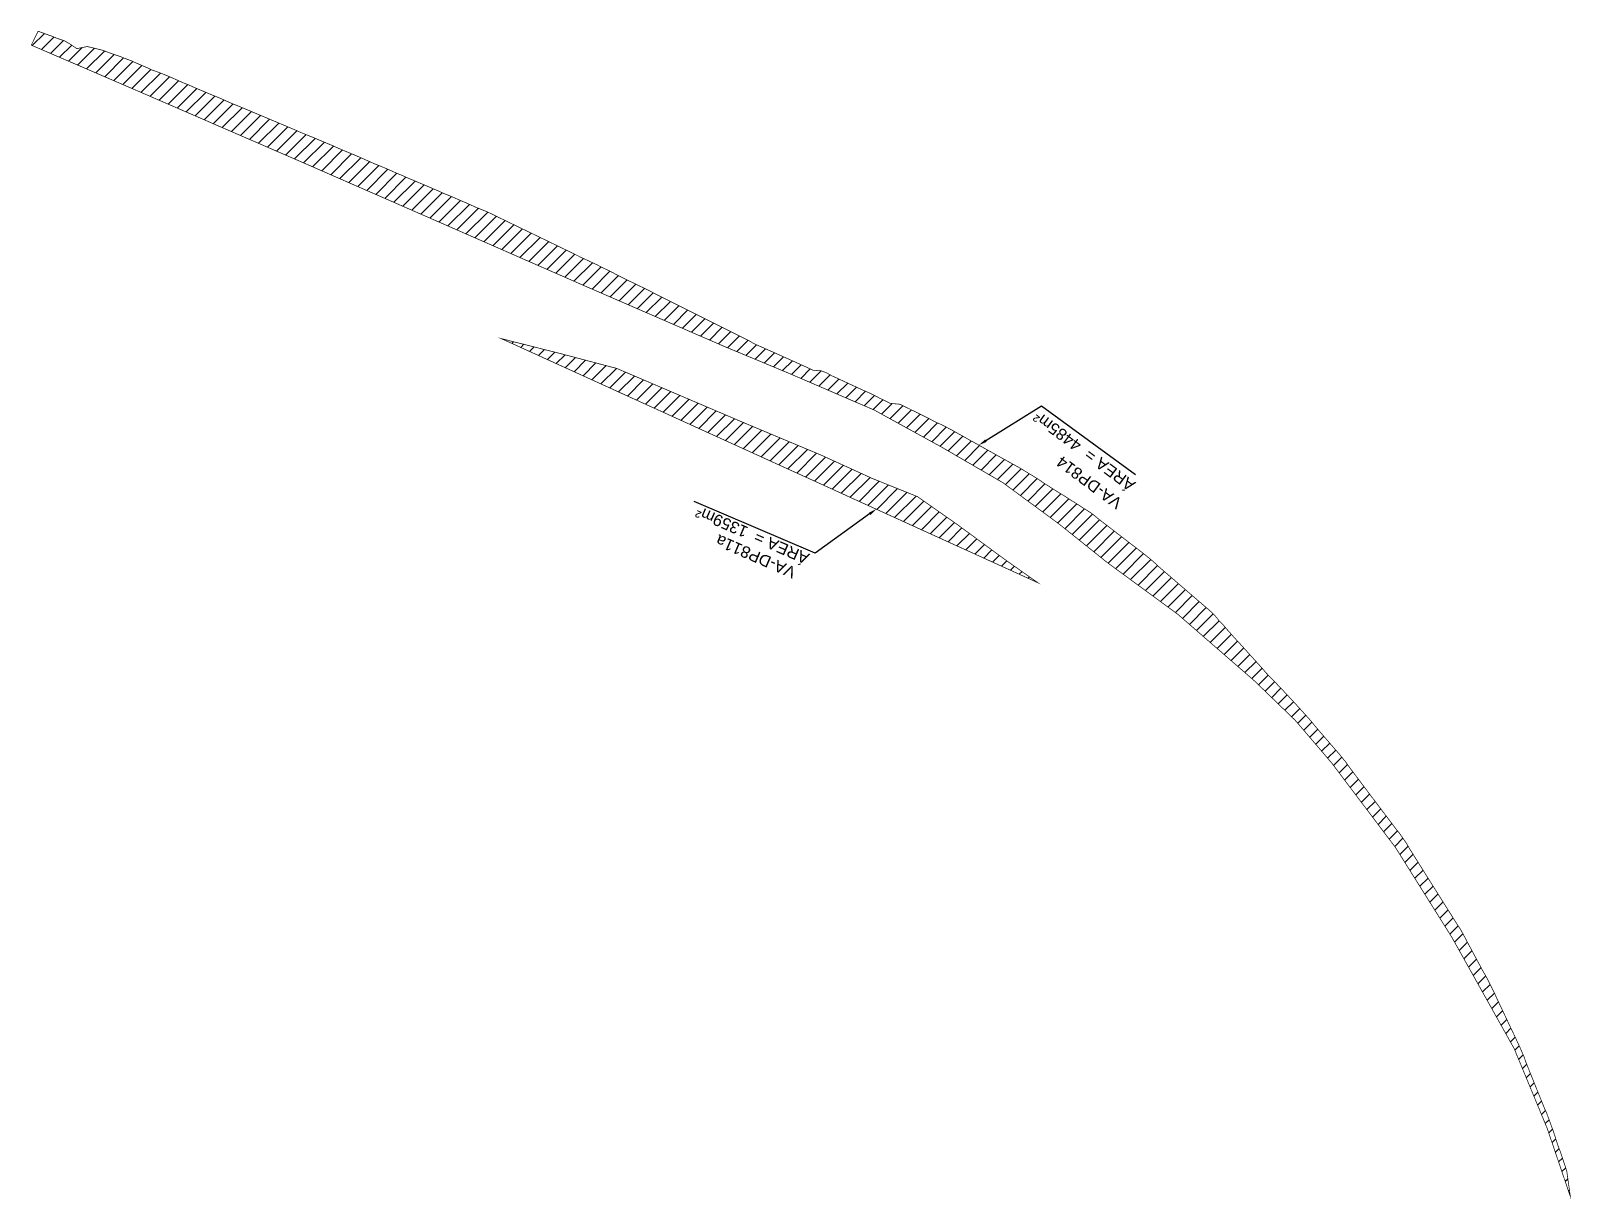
# Model space of a CAD drawing. Header units: metres. Extents: x 287051 to 328239, y 7396995 to 7466021.
# Drawn here: x 296155 to 296689, y 7461317 to 7461723 of the extents above; entities that cross this region are included whole.
import ezdxf

# ---------------------------------------------------------------- set-up
doc = ezdxf.new("R2010")
doc.units = ezdxf.units.M
doc.header["$LTSCALE"] = 10
doc.layers.add('DESAPROPRIAÇÃO', color=160, linetype='Continuous')
doc.layers.add('U-HZ-TEXTO-DESAP', color=2, linetype='Continuous')
doc.styles.add('ARIAL', font='arial.ttf')

msp = doc.modelspace()

# ---------------------------------------------------------------- texts
at = {"layer": 'U-HZ-TEXTO-DESAP', "style": 'ARIAL'}
for s, rotation, p in [('ÁREA =  4485m²', 143.4248, (296538.28, 7461565.98, 697)), ('VA-DP814', 143.4248, (296533.72, 7461559.8, 697)), ('ÁREA =  1359m²', 156.5318, (296425.27, 7461541.23, 697)), ('VA-DP811a', 156.5318, (296420.68, 7461536.36, 697))]:
    msp.add_text(s, height=4, rotation=rotation, dxfattribs=at).set_placement(p)

# ---------------------------------------------------------------- hatches: boundary and pattern name
at = {"layer": 'DESAPROPRIAÇÃO', "transparency": 33554687}
h = msp.add_hatch(dxfattribs=at)
h.set_pattern_fill('ANSI31', color=256)
h.paths.add_polyline_path([(296157.65, 7461722.49), (296159.59, 7461721.79), (296161.57, 7461721.07), (296162.57, 7461720.71), (296164.31, 7461720), (296166.87, 7461719.15), (296169.31, 7461717.69), (296171, 7461716.49), (296171.55, 7461716.55), (296174.67, 7461717.2), (296177.83, 7461716.44), (296180.08, 7461715.87), (296182.2, 7461715.09), (296183.94, 7461714.44), (296185.9, 7461713.81), (296187.83, 7461713.04), (296189.89, 7461712.28), (296191.77, 7461711.41), (296193.58, 7461710.65), (296195.22, 7461709.96), (296196.87, 7461709.14), (296198.73, 7461708.5), (296200.74, 7461707.74), (296202.68, 7461706.94), (296204.56, 7461706.13), (296206.42, 7461705.31), (296208.13, 7461704.54), (296209.87, 7461703.87), (296211.65, 7461703.05), (296213.51, 7461702.27), (296215.61, 7461701.38), (296217.75, 7461700.48), (296219.28, 7461699.88), (296221.12, 7461699.11), (296222.99, 7461698.25), (296224.8, 7461697.44), (296226.7, 7461696.71), (296228.53, 7461695.94), (296230.49, 7461695.12), (296232.12, 7461694.43), (296233.93, 7461693.67), (296235.73, 7461692.91), (296237.54, 7461692.15), (296239.48, 7461691.34), (296241.25, 7461690.59), (296243.27, 7461689.74), (296244.92, 7461689.05), (296246.7, 7461688.3), (296248.54, 7461687.46), (296250.46, 7461686.69), (296252.33, 7461685.93), (296254.2, 7461685.15), (296256.07, 7461684.37), (296257.9, 7461683.59), (296259.8, 7461682.8), (296261.65, 7461681.96), (296263.41, 7461681.21), (296265.23, 7461680.45), (296267.11, 7461679.67), (296268.99, 7461678.86), (296270.85, 7461678.05), (296272.69, 7461677.23), (296274.43, 7461676.46), (296276.23, 7461675.74), (296278.14, 7461674.96), (296280.07, 7461674.12), (296281.84, 7461673.31), (296283.69, 7461672.56), (296285.62, 7461671.68), (296287.43, 7461670.94), (296289.21, 7461670.18), (296290.98, 7461669.43), (296292.86, 7461668.63), (296294.71, 7461667.83), (296296.47, 7461667.08), (296298.37, 7461666.21), (296300.24, 7461665.47), (296301.97, 7461664.73), (296303.8, 7461663.92), (296305.76, 7461663.1), (296307.67, 7461662.24), (296309.36, 7461661.46), (296311.11, 7461660.78), (296313.13, 7461659.97), (296314.96, 7461659.1), (296316.72, 7461658.23), (296318.54, 7461657.35), (296320.55, 7461656.38), (296322.18, 7461655.59), (296324.18, 7461654.62), (296325.93, 7461653.77), (296327.76, 7461652.89), (296329.55, 7461652.02), (296331.35, 7461651.15), (296333.2, 7461650.26), (296335.01, 7461649.38), (296336.83, 7461648.5), (296338.7, 7461647.59), (296340.5, 7461646.72), (296341.99, 7461646), (296344.13, 7461644.96), (296345.92, 7461644.05), (296347.43, 7461643.36), (296349.41, 7461642.43), (296351.2, 7461641.61), (296353.01, 7461640.66), (296354.77, 7461639.83), (296356.67, 7461638.88), (296358.43, 7461637.94), (296360.18, 7461637.08), (296362.09, 7461636.1), (296363.7, 7461635.37), (296365.33, 7461634.53), (296367.31, 7461633.62), (296369.89, 7461632.34), (296371.48, 7461631.47), (296372, 7461631.2), (296374.86, 7461629.79), (296376.93, 7461628.75), (296377.78, 7461628.33), (296379.49, 7461627.47), (296380.9, 7461626.77), (296382.65, 7461625.91), (296385.39, 7461624.52), (296387.02, 7461623.72), (296388.61, 7461622.92), (296391.01, 7461621.72), (296392.51, 7461620.97), (296394.44, 7461620), (296396.38, 7461619.03), (296397.68, 7461618.38), (296399.13, 7461617.66), (296401.4, 7461616.52), (296403.15, 7461615.64), (296404.42, 7461615.01), (296405.55, 7461614.29), (296406.64, 7461613.81), (296408.49, 7461612.99), (296410.33, 7461612.17), (296412.18, 7461611.35), (296414.02, 7461610.53), (296415.86, 7461609.7), (296417.71, 7461608.87), (296419.55, 7461608.04), (296421.39, 7461607.21), (296423.24, 7461606.37), (296425.08, 7461605.52), (296426.24, 7461604.99), (296429, 7461604.79), (296430.78, 7461604.13), (296432.74, 7461603.06), (296434.7, 7461602.16), (296436.61, 7461601.27), (296438.31, 7461600.49), (296440.14, 7461599.64), (296442.06, 7461598.75), (296443.99, 7461597.86), (296445.87, 7461597.06), (296447.76, 7461596.12), (296449.22, 7461595.34), (296451.37, 7461594.3), (296452.93, 7461593.49), (296453.72, 7461593.43), (296456.4, 7461593.18), (296458.38, 7461592.2), (296460.83, 7461590.99), (296462.67, 7461590.08), (296464.56, 7461589.15), (296466.5, 7461588.19), (296468.36, 7461587.16), (296470.16, 7461586.38), (296471.86, 7461585.54), (296473.88, 7461584.5), (296475.63, 7461583.51), (296477.4, 7461582.53), (296479.18, 7461581.53), (296480.87, 7461580.53), (296482.48, 7461579.69), (296484.47, 7461578.57), (296486.26, 7461577.57), (296488.23, 7461576.47), (296489.98, 7461575.49), (296491.78, 7461574.49), (296493.62, 7461573.46), (296495.48, 7461572.42), (296497.31, 7461571.44), (296499.05, 7461570.38), (296500.79, 7461569.33), (296502.59, 7461568.25), (296504.4, 7461567.12), (296506.09, 7461565.92), (296507.83, 7461564.83), (296509.55, 7461563.74), (296511.29, 7461562.64), (296513.07, 7461561.57), (296514.79, 7461560.46), (296516.49, 7461559.37), (296518.28, 7461558.26), (296519.98, 7461557.13), (296521.8, 7461556.02), (296523.36, 7461554.92), (296525.23, 7461553.37), (296526.54, 7461552.36), (296528.19, 7461551.09), (296530.04, 7461549.67), (296531.91, 7461548.23), (296533.66, 7461546.88), (296535.3, 7461545.62), (296536.87, 7461544.41), (296538.55, 7461543.12), (296540.19, 7461541.87), (296541.76, 7461540.62), (296543.44, 7461539.25), (296544.99, 7461537.89), (296546.38, 7461536.59), (296547.95, 7461535.23), (296549.26, 7461534.11), (296551.2, 7461532.44), (296552.49, 7461531.32), (296554.26, 7461529.8), (296555.78, 7461528.49), (296557.59, 7461526.93), (296559.41, 7461525.36), (296560.51, 7461524.41), (296562.28, 7461522.89), (296564.01, 7461521.39), (296565.54, 7461519.91), (296566.92, 7461518.18), (296568.34, 7461516.75), (296569.68, 7461515.14), (296571.15, 7461513.51), (296572.4, 7461512.08), (296573.76, 7461510.63), (296575.32, 7461508.92), (296576.83, 7461507.25), (296577.78, 7461506.2), (296579.16, 7461504.68), (296580.54, 7461503.15), (296581.93, 7461501.62), (296583.26, 7461500.04), (296584.71, 7461498.56), (296586.15, 7461497.07), (296587.58, 7461495.58), (296589.01, 7461494.08), (296590.43, 7461492.57), (296591.84, 7461491.06), (296593.24, 7461489.54), (296594.64, 7461488.01), (296596.03, 7461486.48), (296597.41, 7461484.94), (296598.79, 7461483.4), (296600.08, 7461481.78), (296601.43, 7461480.21), (296602.78, 7461478.64), (296604.13, 7461477.07), (296605.48, 7461475.5), (296606.82, 7461473.94), (296608.21, 7461472.39), (296609.52, 7461470.8), (296610.83, 7461469.19), (296612.01, 7461467.5), (296613.26, 7461465.84), (296614.5, 7461464.19), (296615.75, 7461462.54), (296617.09, 7461460.77), (296618.22, 7461459.27), (296619.48, 7461457.58), (296620.73, 7461455.93), (296622.16, 7461454.04), (296623.22, 7461452.63), (296624.36, 7461451.12), (296625.52, 7461449.58), (296626.96, 7461447.67), (296628.2, 7461446.02), (296629.51, 7461444.42), (296630.69, 7461442.72), (296631.87, 7461441.02), (296633.08, 7461438.92), (296634, 7461437.47), (296635.1, 7461435.72), (296636.2, 7461433.97), (296637.3, 7461432.22), (296638.4, 7461430.47), (296639.43, 7461428.83), (296640.61, 7461426.96), (296641.86, 7461424.96), (296642.92, 7461423.28), (296643.91, 7461421.71), (296645.01, 7461419.96), (296646.12, 7461418.21), (296647.22, 7461416.46), (296648.32, 7461414.71), (296649.42, 7461412.95), (296650.56, 7461411.23), (296651.58, 7461409.43), (296652.54, 7461407.6), (296653.52, 7461405.77), (296654.49, 7461403.95), (296655.47, 7461402.13), (296656.45, 7461400.3), (296657.43, 7461398.48), (296658.41, 7461396.66), (296659.46, 7461394.87), (296660.41, 7461393.03), (296661.34, 7461391.19), (296662.27, 7461389.34), (296663.11, 7461387.45), (296663.99, 7461385.58), (296664.88, 7461383.71), (296665.76, 7461381.84), (296666.65, 7461379.96), (296667.53, 7461378.09), (296668.41, 7461376.22), (296669.3, 7461374.35), (296670.18, 7461372.48), (296671.06, 7461370.61), (296671.89, 7461368.72), (296672.72, 7461366.82), (296673.24, 7461365.22), (296674.16, 7461362.94), (296674.93, 7461361.02), (296675.7, 7461359.1), (296676.48, 7461357.18), (296677.25, 7461355.26), (296678.02, 7461353.34), (296678.95, 7461351.04), (296679.72, 7461349.13), (296680.42, 7461347.62), (296681.15, 7461345.68), (296681.86, 7461343.73), (296682.56, 7461341.79), (296683.25, 7461339.84), (296683.85, 7461337.86), (296684.52, 7461335.9), (296685.27, 7461333.97), (296685.93, 7461332.01), (296686.57, 7461330.04), (296687.21, 7461328.07), (296687.46, 7461327.28), (296688.68, 7461318.57), (296680.69, 7461342.12), (296669.21, 7461369.85), (296647.63, 7461408.4), (296628.05, 7461439.59), (296605.95, 7461468.87), (296593.4, 7461483.56), (296579.25, 7461497.25), (296577.24, 7461499), (296552.63, 7461520.39), (296528.43, 7461538.14), (296511.28, 7461551.84), (296498.52, 7461561.22), (296492.02, 7461566), (296471.01, 7461578.2), (296447.43, 7461591.18), (296418.28, 7461603.74), (296395.56, 7461613.2), (296394.67, 7461613.58), (296384.88, 7461617.82), (296345.86, 7461634.75), (296300.94, 7461654.44), (296249.12, 7461677.1), (296191.28, 7461702.18), (296155.28, 7461717.68)])
h = msp.add_hatch(dxfattribs=at)
h.set_pattern_fill('ANSI31', color=256)
h.paths.add_polyline_path([(296428.85, 7461575.64), (296404.61, 7461585.79), (296390.57, 7461591.77), (296358.2, 7461605.6), (296339.32, 7461610.59), (296318.24, 7461615.92), (296504.11, 7461531.34), (296493.02, 7461539.15), (296476.14, 7461551.55), (296462.39, 7461561.18), (296446.65, 7461567.51)])

# ---------------------------------------------------------------- linework, layer by layer
at = {"layer": 'DESAPROPRIAÇÃO', "transparency": 33554687, "const_width": 0.25, "flags": 128}
for points in [[(296157.65, 7461722.49), (296159.59, 7461721.79), (296161.57, 7461721.07), (296162.57, 7461720.71), (296164.31, 7461720), (296166.87, 7461719.15), (296169.31, 7461717.69), (296169.31, 7461717.69), (296171, 7461716.49), (296171.55, 7461716.55), (296174.67, 7461717.2), (296177.83, 7461716.44), (296180.08, 7461715.87), (296182.2, 7461715.09), (296183.94, 7461714.44), (296185.9, 7461713.81), (296187.83, 7461713.04), (296189.89, 7461712.28), (296191.77, 7461711.41), (296193.58, 7461710.65), (296195.22, 7461709.96), (296196.87, 7461709.14), (296198.73, 7461708.5), (296200.74, 7461707.74), (296202.68, 7461706.94), (296204.56, 7461706.13), (296206.42, 7461705.31), (296208.13, 7461704.54), (296209.87, 7461703.87), (296211.65, 7461703.05), (296213.51, 7461702.27), (296215.61, 7461701.38), (296217.75, 7461700.48), (296219.28, 7461699.88), (296221.12, 7461699.11), (296222.99, 7461698.25), (296224.8, 7461697.44), (296226.7, 7461696.71), (296228.53, 7461695.94), (296230.49, 7461695.12), (296232.12, 7461694.43), (296233.93, 7461693.67), (296235.73, 7461692.91), (296237.54, 7461692.15), (296239.48, 7461691.34), (296241.25, 7461690.59), (296243.27, 7461689.74), (296244.92, 7461689.05), (296246.7, 7461688.3), (296248.54, 7461687.46), (296250.46, 7461686.69), (296252.33, 7461685.93), (296254.2, 7461685.15), (296256.07, 7461684.37), (296257.9, 7461683.59), (296259.8, 7461682.8), (296261.65, 7461681.96), (296263.41, 7461681.21), (296265.23, 7461680.45), (296267.11, 7461679.67), (296268.99, 7461678.86), (296270.85, 7461678.05), (296272.69, 7461677.23), (296274.43, 7461676.46), (296276.23, 7461675.74), (296278.14, 7461674.96), (296280.07, 7461674.12), (296281.84, 7461673.31), (296283.69, 7461672.56), (296285.62, 7461671.68), (296287.43, 7461670.94), (296289.21, 7461670.18), (296290.98, 7461669.43), (296292.86, 7461668.63), (296294.71, 7461667.83), (296296.47, 7461667.08), (296298.37, 7461666.21), (296300.24, 7461665.47), (296301.97, 7461664.73), (296303.8, 7461663.92), (296305.76, 7461663.1), (296307.67, 7461662.24), (296309.36, 7461661.46), (296311.11, 7461660.78), (296313.13, 7461659.97), (296314.96, 7461659.1), (296316.72, 7461658.23), (296318.54, 7461657.35), (296320.55, 7461656.38), (296322.18, 7461655.59), (296324.18, 7461654.62), (296325.93, 7461653.77), (296327.76, 7461652.89), (296329.55, 7461652.02), (296331.35, 7461651.15), (296333.2, 7461650.26), (296335.01, 7461649.38), (296336.83, 7461648.5), (296338.7, 7461647.59), (296340.5, 7461646.72), (296341.99, 7461646), (296344.13, 7461644.96), (296345.92, 7461644.05), (296347.43, 7461643.36), (296349.41, 7461642.43), (296351.2, 7461641.61), (296353.01, 7461640.66), (296354.77, 7461639.83), (296356.67, 7461638.88), (296358.43, 7461637.94), (296360.18, 7461637.08), (296362.09, 7461636.1), (296363.7, 7461635.37), (296365.33, 7461634.53), (296367.31, 7461633.62), (296369.89, 7461632.34), (296371.48, 7461631.47), (296372, 7461631.2), (296374.86, 7461629.79), (296376.93, 7461628.75), (296377.78, 7461628.33), (296379.49, 7461627.47), (296380.9, 7461626.77), (296382.65, 7461625.91), (296385.39, 7461624.52), (296387.02, 7461623.72), (296388.61, 7461622.92), (296391.01, 7461621.72), (296392.51, 7461620.97), (296394.44, 7461620), (296396.38, 7461619.03), (296397.68, 7461618.38), (296399.13, 7461617.66), (296401.4, 7461616.52), (296403.15, 7461615.64), (296404.42, 7461615.01), (296405.55, 7461614.29), (296406.64, 7461613.81), (296408.49, 7461612.99), (296410.33, 7461612.17), (296412.18, 7461611.35), (296414.02, 7461610.53), (296415.86, 7461609.7), (296417.71, 7461608.87), (296419.55, 7461608.04), (296421.39, 7461607.21), (296423.24, 7461606.37), (296425.08, 7461605.52), (296426.24, 7461604.99), (296429, 7461604.79), (296430.78, 7461604.13), (296432.74, 7461603.06), (296434.7, 7461602.16), (296436.61, 7461601.27), (296438.31, 7461600.49), (296440.14, 7461599.64), (296442.06, 7461598.75), (296443.99, 7461597.86), (296445.87, 7461597.06), (296447.76, 7461596.12), (296449.22, 7461595.34), (296451.37, 7461594.3), (296452.93, 7461593.49), (296453.72, 7461593.43), (296456.4, 7461593.18), (296458.38, 7461592.2), (296460.83, 7461590.99), (296462.67, 7461590.08), (296464.56, 7461589.15), (296466.5, 7461588.19), (296468.36, 7461587.16), (296470.16, 7461586.38), (296471.86, 7461585.54), (296473.88, 7461584.5), (296475.63, 7461583.51), (296477.4, 7461582.53), (296479.18, 7461581.53), (296480.87, 7461580.53), (296482.48, 7461579.69), (296484.47, 7461578.57), (296486.26, 7461577.57), (296488.23, 7461576.47), (296489.98, 7461575.49), (296491.78, 7461574.49), (296493.62, 7461573.46), (296495.48, 7461572.42), (296497.31, 7461571.44), (296499.05, 7461570.38), (296500.79, 7461569.33), (296502.59, 7461568.25), (296504.4, 7461567.12), (296506.09, 7461565.92), (296507.83, 7461564.83), (296509.55, 7461563.74), (296511.29, 7461562.64), (296513.07, 7461561.57), (296514.79, 7461560.46), (296516.49, 7461559.37), (296518.28, 7461558.26), (296519.98, 7461557.13), (296521.8, 7461556.02), (296523.36, 7461554.92), (296525.23, 7461553.37), (296526.54, 7461552.36), (296528.19, 7461551.09), (296530.04, 7461549.67), (296531.91, 7461548.23), (296533.66, 7461546.88), (296535.3, 7461545.62), (296536.87, 7461544.41), (296538.55, 7461543.12), (296540.19, 7461541.87), (296541.76, 7461540.62), (296543.44, 7461539.25), (296544.99, 7461537.89), (296546.38, 7461536.59), (296547.95, 7461535.23), (296549.26, 7461534.11), (296551.2, 7461532.44), (296552.49, 7461531.32), (296554.26, 7461529.8), (296555.78, 7461528.49), (296557.59, 7461526.93), (296559.41, 7461525.36), (296560.51, 7461524.41), (296562.28, 7461522.89), (296564.01, 7461521.39), (296565.54, 7461519.91), (296566.92, 7461518.18), (296568.34, 7461516.75), (296569.68, 7461515.14), (296571.15, 7461513.51), (296572.4, 7461512.08), (296573.76, 7461510.63), (296575.32, 7461508.92), (296576.83, 7461507.25), (296577.78, 7461506.2), (296579.16, 7461504.68), (296580.54, 7461503.15), (296581.93, 7461501.62), (296583.26, 7461500.04), (296584.71, 7461498.56), (296586.15, 7461497.07), (296587.58, 7461495.58), (296589.01, 7461494.08), (296590.43, 7461492.57), (296591.84, 7461491.06), (296593.24, 7461489.54), (296594.64, 7461488.01), (296596.03, 7461486.48), (296597.41, 7461484.94), (296598.79, 7461483.4), (296600.08, 7461481.78), (296601.43, 7461480.21), (296602.78, 7461478.64), (296604.13, 7461477.07), (296605.48, 7461475.5), (296606.82, 7461473.94), (296608.21, 7461472.39), (296609.52, 7461470.8), (296610.83, 7461469.19), (296612.01, 7461467.5), (296613.26, 7461465.84), (296614.5, 7461464.19), (296615.75, 7461462.54), (296617.09, 7461460.77), (296618.22, 7461459.27), (296619.48, 7461457.58), (296620.73, 7461455.93), (296622.16, 7461454.04), (296623.22, 7461452.63), (296624.36, 7461451.12), (296625.52, 7461449.58), (296626.96, 7461447.67), (296628.2, 7461446.02), (296629.51, 7461444.42), (296630.69, 7461442.72), (296631.87, 7461441.02), (296633.08, 7461438.92), (296634, 7461437.47), (296635.1, 7461435.72), (296636.2, 7461433.97), (296637.3, 7461432.22), (296638.4, 7461430.47), (296639.43, 7461428.83), (296640.61, 7461426.96), (296641.86, 7461424.96), (296642.92, 7461423.28), (296643.91, 7461421.71), (296645.01, 7461419.96), (296646.12, 7461418.21), (296647.22, 7461416.46), (296648.32, 7461414.71), (296649.42, 7461412.95), (296650.56, 7461411.23), (296651.58, 7461409.43), (296652.54, 7461407.6), (296653.52, 7461405.77), (296654.49, 7461403.95), (296655.47, 7461402.13), (296656.45, 7461400.3), (296657.43, 7461398.48), (296658.41, 7461396.66), (296659.46, 7461394.87), (296660.41, 7461393.03), (296661.34, 7461391.19), (296662.27, 7461389.34), (296663.11, 7461387.45), (296663.99, 7461385.58), (296664.88, 7461383.71), (296665.76, 7461381.84), (296666.65, 7461379.96), (296667.53, 7461378.09), (296668.41, 7461376.22), (296669.3, 7461374.35), (296670.18, 7461372.48), (296671.06, 7461370.61), (296671.89, 7461368.72), (296672.72, 7461366.82), (296673.24, 7461365.22), (296674.16, 7461362.94), (296674.93, 7461361.02), (296675.7, 7461359.1), (296676.48, 7461357.18), (296677.25, 7461355.26), (296678.02, 7461353.34), (296678.95, 7461351.04), (296679.72, 7461349.13), (296680.42, 7461347.62), (296681.15, 7461345.68), (296681.86, 7461343.73), (296682.56, 7461341.79), (296683.25, 7461339.84), (296683.85, 7461337.86), (296684.52, 7461335.9), (296685.27, 7461333.97), (296685.93, 7461332.01), (296686.57, 7461330.04), (296687.21, 7461328.07), (296687.46, 7461327.28), (296688.68, 7461318.57), (296680.69, 7461342.12), (296669.21, 7461369.85), (296647.63, 7461408.4), (296628.05, 7461439.59), (296605.95, 7461468.87), (296593.4, 7461483.56), (296579.25, 7461497.25), (296577.24, 7461499), (296552.63, 7461520.39), (296528.43, 7461538.14), (296511.28, 7461551.84), (296498.52, 7461561.22), (296492.02, 7461566), (296471.01, 7461578.2), (296447.43, 7461591.18), (296418.28, 7461603.74), (296395.56, 7461613.2), (296394.67, 7461613.58), (296384.88, 7461617.82), (296345.86, 7461634.75), (296300.94, 7461654.44), (296249.12, 7461677.1), (296191.28, 7461702.18), (296155.28, 7461717.68)], [(296428.85, 7461575.64), (296404.61, 7461585.79), (296390.57, 7461591.77), (296358.2, 7461605.6), (296339.32, 7461610.59), (296318.24, 7461615.92), (296504.11, 7461531.34), (296493.02, 7461539.15), (296476.14, 7461551.55), (296462.39, 7461561.18), (296446.65, 7461567.51), (296428.85, 7461575.64)]]:
    msp.add_lwpolyline(points, close=True, dxfattribs=at)
at = {"layer": 'U-HZ-TEXTO-DESAP', "color": 2, "linetype": 'Continuous', "lineweight": -3}
for points in [[(296486.14, 7461580.57), (296505.45, 7461592.7), (296537.96, 7461568.85)], [(296445.83, 7461555.2), (296426.94, 7461541.59), (296384.99, 7461559.53)]]:
    msp.add_lwpolyline(points, dxfattribs=at)
for points in [[(296486.4, 7461580.14), (296483.6, 7461578.97), (296485.87, 7461580.99)], [(296445.54, 7461555.6), (296448.27, 7461556.95), (296446.13, 7461554.79)]]:
    msp.add_solid(points, dxfattribs=at)

msp.set_redraw_order([(e.dxf.handle, doc.entitydb.next_handle()) for e in msp.query("TEXT MTEXT ATTDEF DIMENSION ARC_DIMENSION")])  # texts and dimensions are drawn at this point

doc.saveas('drawing.dxf')
